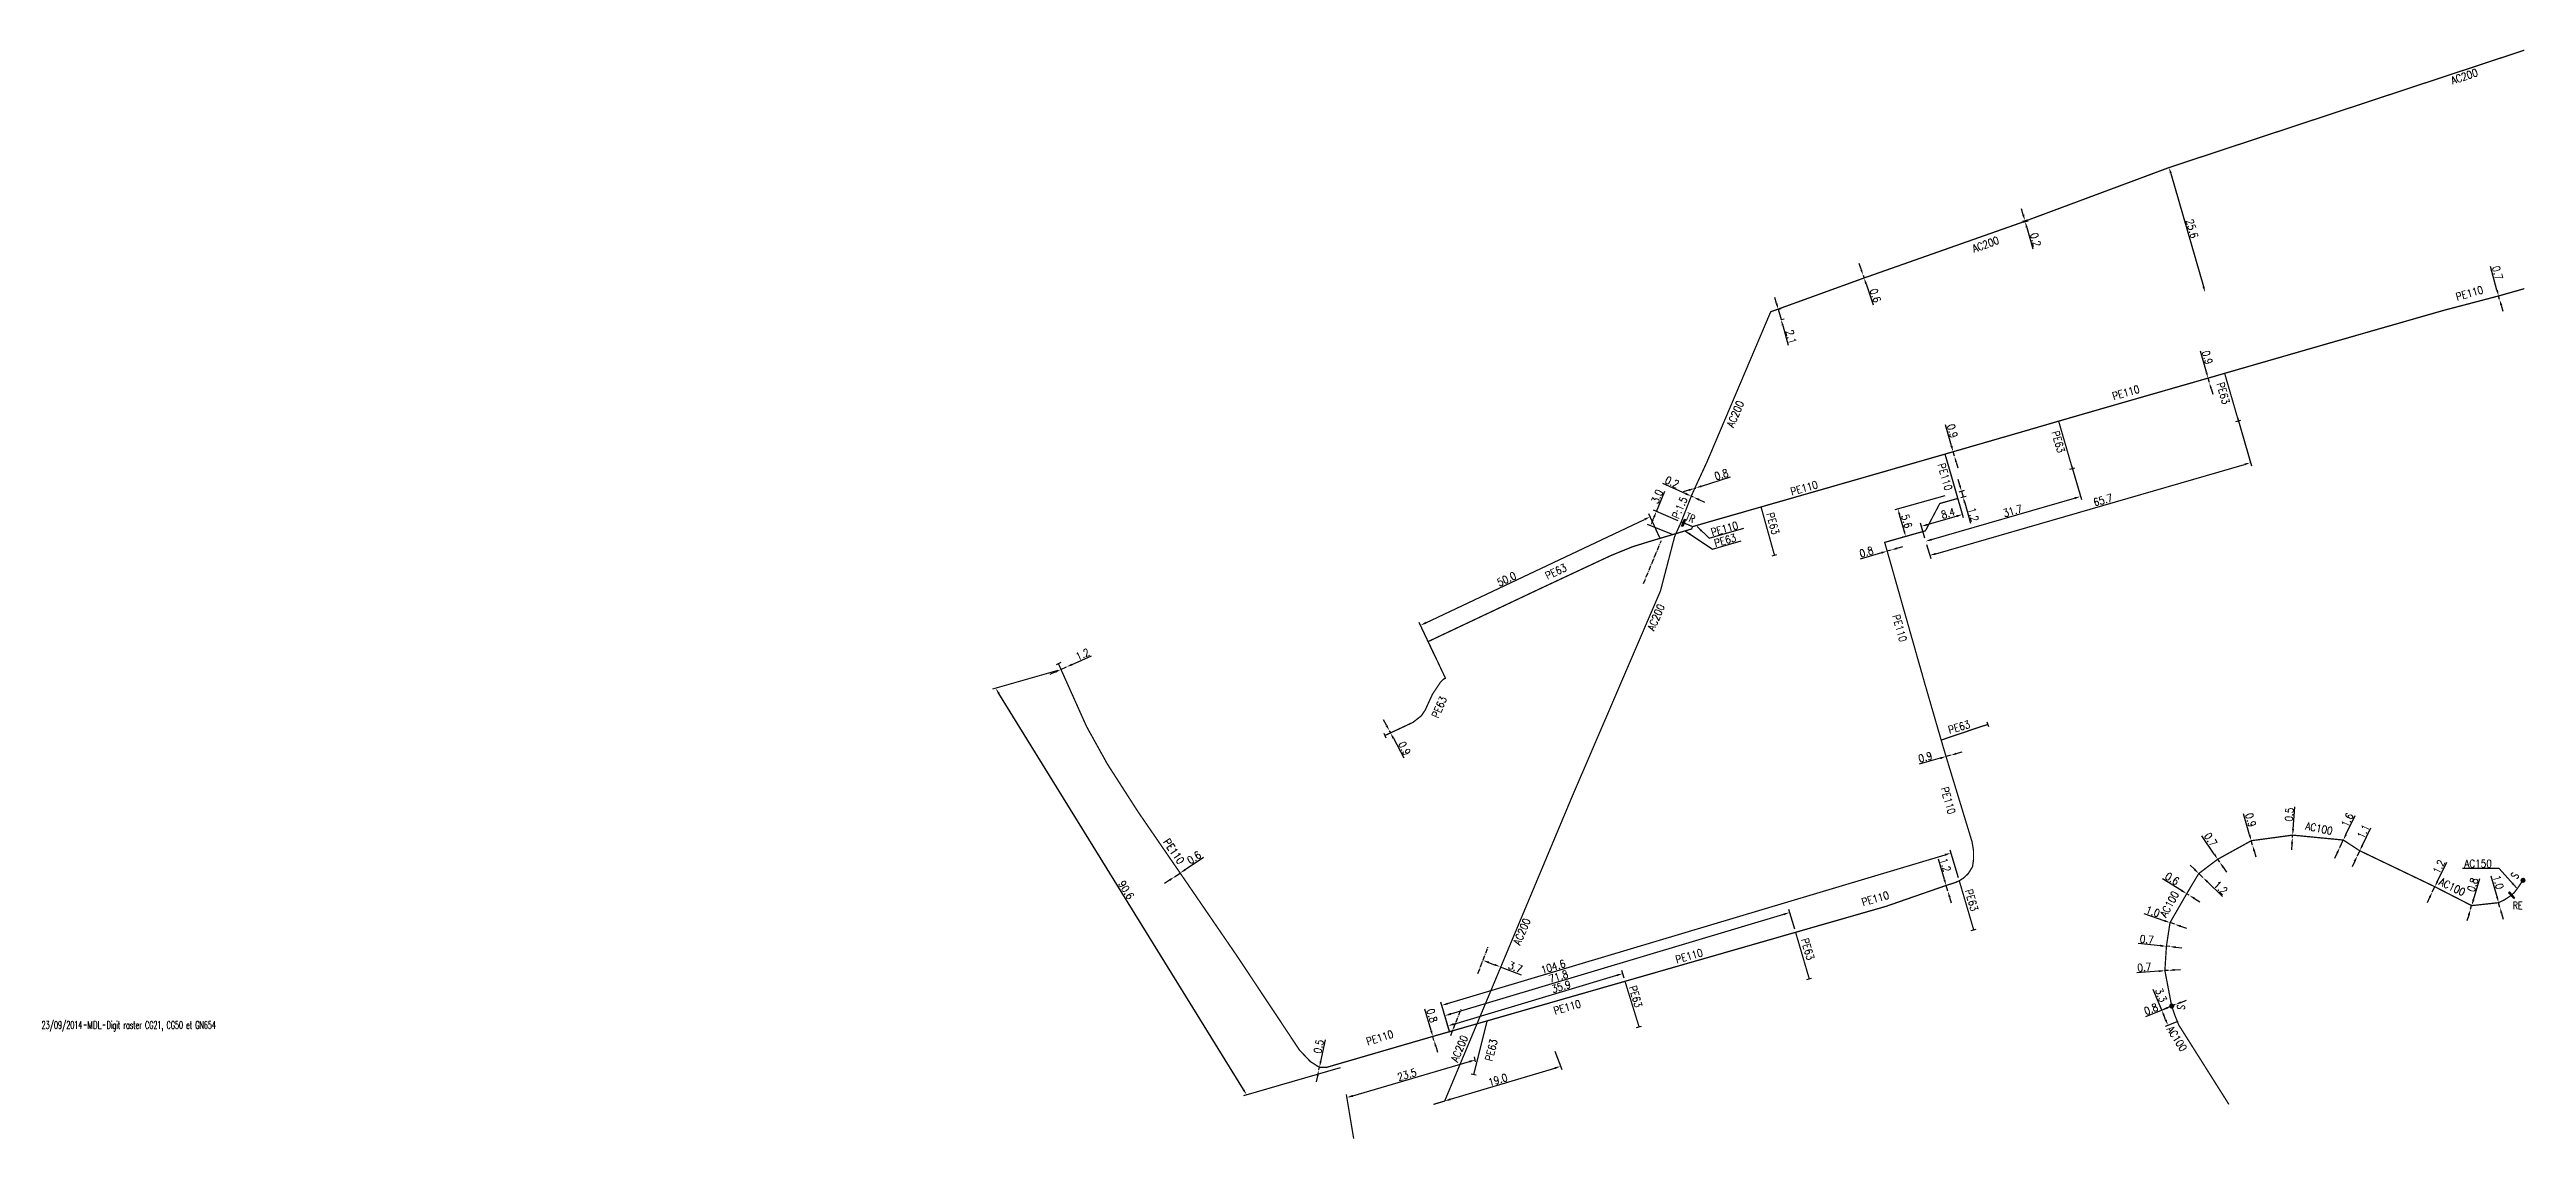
# Model space of a CAD drawing. Header units: millimetres. Extents: x 100513 to 101000, y 121993 to 122208.
import ezdxf
from ezdxf.enums import TextEntityAlignment as Align

# ---------------------------------------------------------------- set-up
doc = ezdxf.new("R2010")
doc.units = ezdxf.units.MM
for name, pattern in [('CENTER2', [28.575, 19.05, -3.175, 3.175, -3.175]), ('L_25_AP', [2000, 1000, 1000]), ('L_25_PE', [2000, 1000, 1000])]:
    doc.linetypes.add(name, pattern=pattern)
doc.layers.get('0').update_dxf_attribs({"linetype": 'CONTINUOUS'})
doc.layers.get('Defpoints').update_dxf_attribs({"linetype": 'CONTINUOUS'})
for name, color, linetype in [('L_150', 1, 'CONTINUOUS'), ('L_300', 7, 'CONTINUOUS'), ('L_340', 7, 'CONTINUOUS')]:
    doc.layers.add(name, color=color, linetype=linetype)
doc.styles.add('G_ROMANS', font='ROMANS.SHX', dxfattribs={"width": 0.75})
doc.styles.get("Standard").update_dxf_attribs({"font": 'romans.shx', "width": 0.85})
doc.dimstyles.get("Standard").update_dxf_attribs({"dimtxt": 1.5, "dimasz": 1.2, "dimexe": 0.625, "dimexo": 0.625, "dimgap": 0.25, "dimtad": 1, "dimdec": 1, "dimzin": 0, "dimdsep": 46, "dimtxsty": 'Standard', "dimcen": -0.5, "dimadec": 0, "dimazin": 0, "dimtfac": 1, "dimtdec": 1, "dimtmove": 0, "dimatfit": 3, "dimfxl": 1, "dimtolj": 1, "dimtzin": 0, "dimarcsym": 0})

msp = doc.modelspace()

# ---------------------------------------------------------------- texts
at = {"layer": 'L_150', "linetype": 'Continuous', "width": 0.85}
for s, rotation, p in [('AC200', 18.5404, (100985.86, 122200.79)), ('AC200', 19.9745, (100891.69, 122167.67)), ('PE110', 16.1942, (100986.79, 122158.21)), ('PE63', 286.141, (100939.4, 122141.89)), ('AC200', 67.0007, (100844.34, 122133.13)), ('PE110', 16.1942, (100919.17, 122138.63)), ('PE63', 286.141, (100906.95, 122132.32)), ('PE110', 286.141, (100884.49, 122125.97)), ('P:1.5', 65.9436, (100833.54, 122115.15)), ('PE63', 285.5525, (100850.79, 122116.26)), ('PE63', 25.3022, (100807.74, 122103.27)), ('AC200', 66.7586, (100828.72, 122093.1)), ('PE110', 285.8591, (100875.57, 122096.19)), ('PE63', 66.3873, (100786.24, 122075.89)), ('PE63', 16.6642, (100886.88, 122072.93)), ('PE110', 285.8591, (100885.14, 122062.24)), ('AC100', 348.3939, (100956.79, 122054.14)), ('PE110', 304.4317, (100732.05, 122051.65)), ('PE110', 16.0195, (100869.84, 122039.03)), ('PE63', 286.3656, (100889.87, 122042.09)), ('AC100', 61.7547, (100929.51, 122036.67)), ('AC100', 334.1708, (100983.03, 122043.33)), ('AC200', 66.7586, (100802.32, 122031.24)), ('PE110', 16.0195, (100833.19, 122027.73)), ('PE63', 286.3656, (100857.63, 122032.47)), ('PE110', 16.0195, (100809.21, 122017.66)), ('PE63', 286.3656, (100823.74, 122023.12)), ('PE110', 17.2533, (100772.34, 122011.6)), ('AC200', 67.2893, (100790.05, 122008.22)), ('PE63', 75.9638, (100796.87, 122008.38)), ('AC100', 302.5899, (100929.53, 122014.82))]:
    msp.add_text(s, height=1.5, rotation=rotation, dxfattribs=at).set_placement(p)
msp.add_text('PE110', height=1.5, rotation=16.1942, dxfattribs=at).set_placement((100858.26, 122121.33), align=Align.MIDDLE)
at = {"layer": 'L_150', "linetype": 'Continuous', "char_height": 1.5, "attachment_point": 7, "rotation": 15.9862}
for s, insert in [('\\A1;PE110', (100840.17, 122111.84)), ('\\A1;PE63', (100840.82, 122109.72))]:
    msp.add_mtext(s, dxfattribs=dict(at, insert=insert))
at = {"layer": 'L_150', "linetype": 'Continuous', "insert": (100993.59, 122046.66), "char_height": 1.5, "attachment_point": 9}
msp.add_mtext('AC150', dxfattribs=at)

# ---------------------------------------------------------------- blocks, each defined once
blk = doc.blocks.new('*D5')
at = {"layer": 'Defpoints', "color": 0, "linetype": 'Continuous'}
for p in [(100836.72, 122121.28), (100836.91, 122121.34), (100836.91, 122121.34)]:
    blk.add_point(p, dxfattribs=at)
at = {"layer": 'L_150', "color": 0, "linetype": 'Continuous', "lineweight": -2}
for p, q in [((100838.06, 122121.71), (100843.77, 122123.51)), ((100835.58, 122120.92), (100834.43, 122120.56)), ((100836.72, 122121.28), (100836.91, 122121.34))]:
    blk.add_line(p, q, dxfattribs=at)
at = {"layer": 'L_150', "color": 0, "linetype": 'Continuous'}
for points in [[(100835.52, 122121.11), (100835.64, 122120.73), (100836.72, 122121.28)], [(100838, 122121.9), (100838.12, 122121.52), (100836.91, 122121.34)]]:
    blk.add_solid(points, dxfattribs=at)
at = {"layer": 'L_150', "color": 0, "linetype": 'Continuous', "insert": (100841.96, 122123.99), "char_height": 1.5, "attachment_point": 5, "rotation": 17.5505}
blk.add_mtext('\\A1;0.8', dxfattribs=at)
blk = doc.blocks.new('*D6')
at = {"layer": 'Defpoints', "color": 0, "linetype": 'Continuous'}
for p in [(100776.6, 122073.57), (100776.6, 122073.57), (100776.84, 122073.13)]:
    blk.add_point(p, dxfattribs=at)
at = {"layer": 'L_340', "color": 0, "linetype": 'Continuous', "lineweight": -2}
for p, q in [((100776.03, 122074.63), (100775.46, 122075.68)), ((100776.6, 122073.57), (100776.84, 122073.13)), ((100777.41, 122072.07), (100779.47, 122068.25))]:
    blk.add_line(p, q, dxfattribs=at)
at = {"layer": 'L_340', "color": 0, "linetype": 'Continuous'}
for points in [[(100776.21, 122074.72), (100775.86, 122074.53), (100776.6, 122073.57)], [(100777.58, 122072.17), (100777.23, 122071.98), (100776.84, 122073.13)]]:
    blk.add_solid(points, dxfattribs=at)
at = {"layer": 'L_340', "color": 0, "linetype": 'Continuous', "insert": (100779.61, 122070.1), "char_height": 1.5, "attachment_point": 5, "rotation": 298.3343}
blk.add_mtext('\\A1;0.9', dxfattribs=at)
blk = doc.blocks.new('L_340_07')
at = {"color": 0, "linetype": 'Continuous', "const_width": 0.25, "flags": 128}
blk.add_lwpolyline([(0, 0), (1.25, 0)], dxfattribs=at)
at = {"color": 0, "linetype": 'Continuous', "flags": 128}
blk.add_lwpolyline([(1.25, -0.5), (1.25, 0.5)], dxfattribs=at)
at = {"color": 0, "linetype": 'Continuous', "style": 'G_ROMANS', "width": 0.75, "flags": 3}
for tag, p in [('DEF_LEG', (0.72, -3.47)), ('DEF_COUP', (0.72, -5.97)), ('DEF_TYPE', (0.72, -8.47))]:
    blk.add_attdef(tag, text='', height=1.2, dxfattribs=at).set_placement(p, align=Align.MIDDLE)
blk = doc.blocks.new('*D7')
at = {"layer": 'Defpoints', "color": 0, "linetype": 'Continuous'}
for p in [(100887.58, 122128.48), (100887.83, 122127.61), (100887.83, 122127.61)]:
    blk.add_point(p, dxfattribs=at)
at = {"layer": 'L_150', "color": 0, "linetype": 'Continuous', "lineweight": -2}
for p, q in [((100887.24, 122129.63), (100886.05, 122133.77)), ((100887.83, 122127.61), (100887.58, 122128.48)), ((100888.16, 122126.46), (100888.49, 122125.31))]:
    blk.add_line(p, q, dxfattribs=at)
at = {"layer": 'L_150', "color": 0, "linetype": 'Continuous'}
for points in [[(100887.44, 122129.69), (100887.05, 122129.58), (100887.58, 122128.48)], [(100888.35, 122126.52), (100887.97, 122126.41), (100887.83, 122127.61)]]:
    blk.add_solid(points, dxfattribs=at)
at = {"layer": 'L_150', "color": 0, "linetype": 'Continuous', "insert": (100887.44, 122132.56), "char_height": 1.5, "attachment_point": 5, "rotation": 286.1025}
blk.add_mtext('\\A1;0.9', dxfattribs=at)
blk = doc.blocks.new('*D8')
at = {"layer": 'Defpoints', "color": 0, "linetype": 'Continuous'}
for p in [(100937.75, 122142.97), (100938, 122142.11), (100938, 122142.11)]:
    blk.add_point(p, dxfattribs=at)
at = {"layer": 'L_150', "color": 0, "linetype": 'Continuous', "lineweight": -2}
for p, q in [((100937.42, 122144.13), (100936.23, 122148.27)), ((100938, 122142.11), (100937.75, 122142.97)), ((100938.33, 122140.96), (100938.66, 122139.8))]:
    blk.add_line(p, q, dxfattribs=at)
at = {"layer": 'L_150', "color": 0, "linetype": 'Continuous'}
for points in [[(100937.61, 122144.18), (100937.23, 122144.07), (100937.75, 122142.97)], [(100938.53, 122141.01), (100938.14, 122140.9), (100938, 122142.11)]]:
    blk.add_solid(points, dxfattribs=at)
at = {"layer": 'L_150', "color": 0, "linetype": 'Continuous', "insert": (100937.62, 122147.05), "char_height": 1.5, "attachment_point": 5, "rotation": 286.024}
blk.add_mtext('\\A1;0.9', dxfattribs=at)
blk = doc.blocks.new('*D9')
at = {"layer": 'Defpoints', "color": 0, "linetype": 'Continuous'}
for p in [(100994.94, 122159.15), (100995.13, 122158.48), (100995.13, 122158.48)]:
    blk.add_point(p, dxfattribs=at)
at = {"layer": 'L_150', "color": 0, "linetype": 'Continuous', "lineweight": -2}
for p, q in [((100994.61, 122160.31), (100993.31, 122164.94)), ((100995.13, 122158.48), (100994.94, 122159.15)), ((100995.46, 122157.32), (100995.78, 122156.17))]:
    blk.add_line(p, q, dxfattribs=at)
at = {"layer": 'L_150', "color": 0, "linetype": 'Continuous'}
for points in [[(100994.81, 122160.36), (100994.42, 122160.25), (100994.94, 122159.15)], [(100995.65, 122157.38), (100995.26, 122157.27), (100995.13, 122158.48)]]:
    blk.add_solid(points, dxfattribs=at)
at = {"layer": 'L_150', "color": 0, "linetype": 'Continuous', "insert": (100994.7, 122163.69), "char_height": 1.5, "attachment_point": 5, "rotation": 285.7673}
blk.add_mtext('\\A1;0.7', dxfattribs=at)
blk = doc.blocks.new('*D10')
at = {"layer": 'Defpoints', "color": 0, "linetype": 'Continuous'}
for p in [(100829.17, 122116.71), (100834.06, 122114.67), (100833.02, 122111.86)]:
    blk.add_point(p, dxfattribs=at)
at = {"layer": 'L_150', "color": 0, "linetype": 'Continuous', "lineweight": -2}
for p, q in [((100829.17, 122116.71), (100830.85, 122120.75)), ((100832.45, 122112.1), (100827.44, 122114.18)), ((100828.48, 122115.05), (100828.71, 122115.61)), ((100833.49, 122114.91), (100828.59, 122116.95))]:
    blk.add_line(p, q, dxfattribs=at)
at = {"layer": 'L_150', "color": 0, "linetype": 'Continuous'}
for points in [[(100828.29, 122115.13), (100828.66, 122114.97), (100828.02, 122113.94)], [(100828.52, 122115.68), (100828.89, 122115.53), (100829.17, 122116.71)]]:
    blk.add_solid(points, dxfattribs=at)
at = {"layer": 'L_150', "color": 0, "linetype": 'Continuous', "insert": (100829.32, 122119.67), "char_height": 1.5, "attachment_point": 5, "rotation": 67.38}
blk.add_mtext('\\A1;3.0', dxfattribs=at)
blk = doc.blocks.new('*D11')
at = {"layer": 'Defpoints', "color": 0, "linetype": 'Continuous'}
for p in [(100827.94, 122115.68), (100830.15, 122110.99), (100785.97, 122087.47)]:
    blk.add_point(p, dxfattribs=at)
at = {"layer": 'L_150', "color": 0, "linetype": 'Continuous', "lineweight": -2}
for p, q in [((100783.82, 122094.82), (100826.85, 122115.16)), ((100829.88, 122111.56), (100827.67, 122116.24)), ((100785.7, 122088.04), (100782.47, 122094.87))]:
    blk.add_line(p, q, dxfattribs=at)
at = {"layer": 'L_150', "color": 0, "linetype": 'Continuous'}
for points in [[(100826.77, 122115.34), (100826.94, 122114.98), (100827.94, 122115.68)], [(100783.73, 122095), (100783.9, 122094.64), (100782.73, 122094.3)]]:
    blk.add_solid(points, dxfattribs=at)
at = {"layer": 'L_150', "color": 0, "linetype": 'Continuous', "insert": (100799.69, 122103.42), "char_height": 1.5, "attachment_point": 5, "rotation": 25.3068}
blk.add_mtext('\\A1;50.0', dxfattribs=at)
blk = doc.blocks.new('*D12')
at = {"layer": 'Defpoints', "color": 0, "linetype": 'Continuous'}
for p in [(100795.04, 122028.37), (100795.04, 122028.37), (100798.45, 122027.08)]:
    blk.add_point(p, dxfattribs=at)
at = {"layer": 'L_150', "color": 0, "linetype": 'Continuous', "lineweight": -2}
for p, q in [((100796.16, 122027.95), (100797.33, 122027.5)), ((100798.45, 122027.08), (100802.54, 122025.53))]:
    blk.add_line(p, q, dxfattribs=at)
at = {"layer": 'L_150', "color": 0, "linetype": 'Continuous'}
for points in [[(100796.23, 122028.13), (100796.09, 122027.76), (100795.04, 122028.37)], [(100797.4, 122027.69), (100797.26, 122027.32), (100798.45, 122027.08)]]:
    blk.add_solid(points, dxfattribs=at)
at = {"layer": 'L_150', "color": 0, "linetype": 'Continuous', "insert": (100801.41, 122027.02), "char_height": 1.5, "attachment_point": 5, "rotation": 339.2098}
blk.add_mtext('\\A1;3.7', dxfattribs=at)
blk = doc.blocks.new('L_340_19')
at = {"linetype": 'Continuous'}
blk.add_hatch(color=0, dxfattribs=at).paths.add_polyline_path([(0.125, 0.75), (-0.125, 0.75), (-0.125, -0.75), (0.125, -0.75)])
at = {"color": 0, "linetype": 'Continuous'}
blk.add_lwpolyline([(-0.125, 0.75), (0.125, 0.75), (0.125, -0.75), (-0.125, -0.75)], close=True, dxfattribs=at)
at = {"color": 0, "linetype": 'Continuous', "width": 0.75}
for tag, height, flags, p in [('TR', 1.5, 8, (0, 3)), ('DEF_LEG', 1.2, 3, (0, -5)), ('DEF_COUP', 1.2, 3, (0, -7.5)), ('DEF_TYPE', 1.2, 3, (0, -10))]:
    blk.add_attdef(tag, text='', height=height, dxfattribs=dict(at, flags=flags)).set_placement(p, align=Align.MIDDLE)
blk = doc.blocks.new('*D13')
at = {"layer": 'Defpoints', "color": 0, "linetype": 'Continuous'}
for p in [(100885.97, 122128.01), (100889.4, 122116.13), (100882.19, 122110.85)]:
    blk.add_point(p, dxfattribs=at)
at = {"layer": 'L_150', "color": 0, "linetype": 'Continuous', "lineweight": -2}
for p, q in [((100886.14, 122127.41), (100889.58, 122115.53)), ((100882.01, 122111.46), (100881.16, 122114.4)), ((100882.49, 122114.13), (100888.25, 122115.8))]:
    blk.add_line(p, q, dxfattribs=at)
at = {"layer": 'L_150', "color": 0, "linetype": 'Continuous'}
for points in [[(100882.43, 122114.32), (100882.54, 122113.94), (100881.34, 122113.8)], [(100888.2, 122115.99), (100888.31, 122115.6), (100889.4, 122116.13)]]:
    blk.add_solid(points, dxfattribs=at)
at = {"layer": 'L_150', "color": 0, "linetype": 'Continuous', "insert": (100886.59, 122116.36), "char_height": 1.5, "attachment_point": 5, "rotation": 16.141}
blk.add_mtext('\\A1;8.4', dxfattribs=at)
blk = doc.blocks.new('*D14')
at = {"layer": 'Defpoints', "color": 0, "linetype": 'Continuous'}
for p in [(100910.7, 122126.37), (100912.64, 122119.67), (100882.19, 122110.85)]:
    blk.add_point(p, dxfattribs=at)
at = {"layer": 'L_340', "color": 0, "linetype": 'Continuous', "lineweight": -2}
for p, q in [((100910.87, 122125.77), (100912.81, 122119.07)), ((100883.34, 122111.19), (100911.48, 122119.33))]:
    blk.add_line(p, q, dxfattribs=at)
at = {"layer": 'L_340', "color": 0, "linetype": 'Continuous'}
for points in [[(100911.43, 122119.53), (100911.54, 122119.14), (100912.64, 122119.67)], [(100883.28, 122111.38), (100883.39, 122111), (100882.19, 122110.85)]]:
    blk.add_solid(points, dxfattribs=at)
at = {"layer": 'L_340', "color": 0, "linetype": 'Continuous', "insert": (100899.3, 122116.85), "char_height": 1.5, "attachment_point": 5, "rotation": 16.141}
blk.add_mtext('\\A1;31.7', dxfattribs=at)
blk = doc.blocks.new('*D15')
at = {"layer": 'Defpoints', "color": 0, "linetype": 'Continuous'}
for p in [(100943.37, 122135.79), (100946.1, 122126.33), (100882.19, 122110.85)]:
    blk.add_point(p, dxfattribs=at)
at = {"layer": 'L_340', "color": 0, "linetype": 'Continuous', "lineweight": -2}
for p, q in [((100943.54, 122135.19), (100946.28, 122125.73)), ((100884.15, 122108.4), (100944.95, 122126)), ((100882.36, 122110.25), (100883.17, 122107.47))]:
    blk.add_line(p, q, dxfattribs=at)
at = {"layer": 'L_340', "color": 0, "linetype": 'Continuous'}
for points in [[(100944.9, 122126.19), (100945.01, 122125.81), (100946.1, 122126.33)], [(100884.09, 122108.59), (100884.2, 122108.21), (100882.99, 122108.07)]]:
    blk.add_solid(points, dxfattribs=at)
at = {"layer": 'L_340', "color": 0, "linetype": 'Continuous', "insert": (100917.07, 122118.97), "char_height": 1.5, "attachment_point": 5, "rotation": 16.141}
blk.add_mtext('\\A1;65.7', dxfattribs=at)
blk = doc.blocks.new('*D16')
at = {"layer": 'Defpoints', "color": 0, "linetype": 'Continuous'}
for p in [(100886.19, 122043.1), (100886.53, 122041.95), (100886.53, 122041.95)]:
    blk.add_point(p, dxfattribs=at)
at = {"layer": 'L_150', "color": 0, "linetype": 'Continuous', "lineweight": -2}
for p, q in [((100885.85, 122044.26), (100884.67, 122048.27)), ((100886.53, 122041.95), (100886.19, 122043.1)), ((100886.87, 122040.8), (100887.21, 122039.65))]:
    blk.add_line(p, q, dxfattribs=at)
at = {"layer": 'L_150', "color": 0, "linetype": 'Continuous'}
for points in [[(100886.05, 122044.31), (100885.66, 122044.2), (100886.19, 122043.1)], [(100887.06, 122040.86), (100886.68, 122040.75), (100886.53, 122041.95)]]:
    blk.add_solid(points, dxfattribs=at)
at = {"layer": 'L_150', "color": 0, "linetype": 'Continuous', "insert": (100886.05, 122047.12), "char_height": 1.5, "attachment_point": 5, "rotation": 286.398}
blk.add_mtext('\\A1;1.2', dxfattribs=at)
blk = doc.blocks.new('*D17')
at = {"layer": 'Defpoints', "color": 0, "linetype": 'Continuous'}
for p in [(100785.17, 122013.38), (100785.4, 122012.61), (100785.4, 122012.61)]:
    blk.add_point(p, dxfattribs=at)
at = {"layer": 'L_150', "color": 0, "linetype": 'Continuous', "lineweight": -2}
for p, q in [((100784.84, 122014.53), (100783.6, 122018.72)), ((100785.4, 122012.61), (100785.17, 122013.38)), ((100785.74, 122011.46), (100786.08, 122010.31))]:
    blk.add_line(p, q, dxfattribs=at)
at = {"layer": 'L_150', "color": 0, "linetype": 'Continuous'}
for points in [[(100785.03, 122014.58), (100784.64, 122014.47), (100785.17, 122013.38)], [(100785.93, 122011.51), (100785.55, 122011.4), (100785.4, 122012.61)]]:
    blk.add_solid(points, dxfattribs=at)
at = {"layer": 'L_150', "color": 0, "linetype": 'Continuous', "insert": (100785.01, 122017.48), "char_height": 1.5, "attachment_point": 5, "rotation": 286.3656}
blk.add_mtext('\\A1;0.8', dxfattribs=at)
blk = doc.blocks.new('*D18')
at = {"layer": 'Defpoints', "color": 0, "linetype": 'Continuous'}
for p in [(100793.51, 122008.76), (100793.68, 122007.75), (100769.75, 121992.7)]:
    blk.add_point(p, dxfattribs=at)
at = {"layer": 'L_150', "color": 0, "linetype": 'Continuous', "lineweight": -2}
for p, q in [((100769.42, 122001.69), (100792.36, 122008.42)), ((100793.57, 122008.37), (100793.4, 122009.38)), ((100769.65, 121993.32), (100768.16, 122001.97))]:
    blk.add_line(p, q, dxfattribs=at)
at = {"layer": 'L_150', "color": 0, "linetype": 'Continuous'}
for points in [[(100792.3, 122008.61), (100792.41, 122008.23), (100793.51, 122008.76)], [(100769.36, 122001.88), (100769.47, 122001.49), (100768.26, 122001.35)]]:
    blk.add_solid(points, dxfattribs=at)
at = {"layer": 'L_150', "color": 0, "linetype": 'Continuous', "insert": (100780.08, 122005.86), "char_height": 1.5, "attachment_point": 5, "rotation": 16.3656}
blk.add_mtext('\\A1;23.5', dxfattribs=at)
blk = doc.blocks.new('*D19')
at = {"layer": 'Defpoints', "color": 0, "linetype": 'Continuous'}
for p in [(100808.99, 122011.06), (100810.32, 122007.49), (100787.5, 122000.66)]:
    blk.add_point(p, dxfattribs=at)
at = {"layer": 'L_150', "color": 0, "linetype": 'Continuous', "lineweight": -2}
for p, q in [((100809.21, 122010.47), (100810.54, 122006.9)), ((100788.65, 122001), (100809.17, 122007.15))]:
    blk.add_line(p, q, dxfattribs=at)
at = {"layer": 'L_150', "color": 0, "linetype": 'Continuous'}
for points in [[(100809.12, 122007.34), (100809.23, 122006.95), (100810.32, 122007.49)], [(100788.59, 122001.2), (100788.7, 122000.81), (100787.5, 122000.66)]]:
    blk.add_solid(points, dxfattribs=at)
at = {"layer": 'L_150', "color": 0, "linetype": 'Continuous', "insert": (100797.97, 122004.84), "char_height": 1.5, "attachment_point": 5, "rotation": 16.6578}
blk.add_mtext('\\A1;19.0', dxfattribs=at)
blk = doc.blocks.new('*D20')
at = {"layer": 'Defpoints', "color": 0, "linetype": 'Continuous'}
for p in [(100762.74, 122006.81), (100762.74, 122006.81), (100762.85, 122007.3)]:
    blk.add_point(p, dxfattribs=at)
at = {"layer": 'L_150', "color": 0, "linetype": 'Continuous', "lineweight": -2}
for p, q in [((100763.1, 122008.47), (100764.03, 122012.74)), ((100762.13, 122006.94), (100762.13, 122006.94)), ((100762.49, 122005.63), (100762.23, 122004.46)), ((100762.24, 122007.43), (100762.24, 122007.43)), ((100762.74, 122006.81), (100762.85, 122007.3))]:
    blk.add_line(p, q, dxfattribs=at)
at = {"layer": 'L_150', "color": 0, "linetype": 'Continuous'}
for points in [[(100762.29, 122005.68), (100762.68, 122005.59), (100762.74, 122006.81)], [(100762.91, 122008.51), (100763.3, 122008.43), (100762.85, 122007.3)]]:
    blk.add_solid(points, dxfattribs=at)
at = {"layer": 'L_150', "color": 0, "linetype": 'Continuous', "insert": (100762.72, 122011.4), "char_height": 1.5, "attachment_point": 5, "rotation": 77.7451}
blk.add_mtext('\\A1;0.5', dxfattribs=at)
blk = doc.blocks.new('*D21')
at = {"layer": 'Defpoints', "color": 0, "linetype": 'Continuous'}
for p in [(100711.99, 122085.62), (100699.14, 122081.89), (100767.56, 122007.41)]:
    blk.add_point(p, dxfattribs=at)
at = {"layer": 'L_340', "color": 0, "linetype": 'Continuous', "lineweight": -2}
for p, q in [((100711.36, 122085.44), (100698.52, 122081.71)), ((100747.9, 122002.91), (100699.78, 122080.87)), ((100766.94, 122007.23), (100747.91, 122001.71))]:
    blk.add_line(p, q, dxfattribs=at)
at = {"layer": 'L_340', "color": 0, "linetype": 'Continuous'}
for points in [[(100699.95, 122080.98), (100699.6, 122080.77), (100699.14, 122081.89)], [(100748.07, 122003.01), (100747.73, 122002.8), (100748.53, 122001.89)]]:
    blk.add_solid(points, dxfattribs=at)
at = {"layer": 'L_340', "color": 0, "linetype": 'Continuous', "insert": (100724.82, 122042.21), "char_height": 1.5, "attachment_point": 5, "rotation": 301.6852}
blk.add_mtext('\\A1;90.6', dxfattribs=at)
blk = doc.blocks.new('*D22')
at = {"layer": 'Defpoints', "color": 0, "linetype": 'Continuous'}
for p in [(100734.36, 122044.82), (100734.36, 122044.82), (100735.44, 122045.54)]:
    blk.add_point(p, dxfattribs=at)
at = {"layer": 'L_150', "color": 0, "linetype": 'Continuous', "lineweight": -2}
for p, q in [((100734.36, 122044.82), (100735.44, 122045.54)), ((100736.43, 122046.22), (100740.06, 122048.66)), ((100733.36, 122044.15), (100732.37, 122043.48))]:
    blk.add_line(p, q, dxfattribs=at)
at = {"layer": 'L_150', "color": 0, "linetype": 'Continuous'}
for points in [[(100733.25, 122044.31), (100733.47, 122043.98), (100734.36, 122044.82)], [(100736.32, 122046.38), (100736.54, 122046.05), (100735.44, 122045.54)]]:
    blk.add_solid(points, dxfattribs=at)
at = {"layer": 'L_150', "color": 0, "linetype": 'Continuous', "insert": (100738.18, 122048.6), "char_height": 1.5, "attachment_point": 5, "rotation": 33.9843}
blk.add_mtext('\\A1;0.6', dxfattribs=at)
blk = doc.blocks.new('*D23')
at = {"layer": 'Defpoints', "color": 0, "linetype": 'Continuous'}
for p in [(100836.03, 122119.73), (100836.03, 122119.73), (100836.46, 122119.54)]:
    blk.add_point(p, dxfattribs=at)
at = {"layer": 'L_150', "color": 0, "linetype": 'Continuous', "lineweight": -2}
for p, q in [((100834.94, 122120.22), (100830.42, 122122.24)), ((100836.46, 122119.54), (100836.03, 122119.73)), ((100837.55, 122119.06), (100838.65, 122118.57))]:
    blk.add_line(p, q, dxfattribs=at)
at = {"layer": 'L_150', "color": 0, "linetype": 'Continuous'}
for points in [[(100835.02, 122120.4), (100834.86, 122120.04), (100836.03, 122119.73)], [(100837.63, 122119.24), (100837.47, 122118.87), (100836.46, 122119.54)]]:
    blk.add_solid(points, dxfattribs=at)
at = {"layer": 'L_150', "color": 0, "linetype": 'Continuous', "insert": (100832.27, 122122.51), "char_height": 1.5, "attachment_point": 5, "rotation": 335.9436}
blk.add_mtext('\\A1;0.2', dxfattribs=at)
blk = doc.blocks.new('*D24')
at = {"layer": 'Defpoints', "color": 0, "linetype": 'Continuous'}
for p in [(100822.54, 122025.75), (100822.99, 122024.23), (100788.71, 122013.58)]:
    blk.add_point(p, dxfattribs=at)
at = {"layer": 'L_150', "color": 0, "linetype": 'Continuous', "lineweight": -2}
for p, q in [((100789.29, 122015.81), (100821.39, 122025.41)), ((100822.81, 122024.83), (100822.36, 122026.35)), ((100788.53, 122014.18), (100787.96, 122016.06))]:
    blk.add_line(p, q, dxfattribs=at)
at = {"layer": 'L_150', "color": 0, "linetype": 'Continuous'}
for points in [[(100821.33, 122025.6), (100821.45, 122025.22), (100822.54, 122025.75)], [(100789.23, 122016), (100789.35, 122015.62), (100788.14, 122015.46)]]:
    blk.add_solid(points, dxfattribs=at)
at = {"layer": 'L_150', "color": 0, "linetype": 'Continuous', "insert": (100810.44, 122023.18), "char_height": 1.5, "attachment_point": 5, "rotation": 16.6578}
blk.add_mtext('\\A1;35.9', dxfattribs=at)
blk = doc.blocks.new('*D25')
at = {"layer": 'Defpoints', "color": 0, "linetype": 'Continuous'}
for p in [(100855.41, 122037.77), (100856.57, 122033.88), (100788.71, 122013.58)]:
    blk.add_point(p, dxfattribs=at)
at = {"layer": 'L_150', "color": 0, "linetype": 'Continuous', "lineweight": -2}
for p, q in [((100788.69, 122017.8), (100854.26, 122037.42)), ((100856.39, 122034.48), (100855.23, 122038.37)), ((100788.53, 122014.18), (100787.36, 122018.06))]:
    blk.add_line(p, q, dxfattribs=at)
at = {"layer": 'L_150', "color": 0, "linetype": 'Continuous'}
for points in [[(100854.2, 122037.61), (100854.32, 122037.23), (100855.41, 122037.77)], [(100788.64, 122018), (100788.75, 122017.61), (100787.54, 122017.46)]]:
    blk.add_solid(points, dxfattribs=at)
at = {"layer": 'L_150', "color": 0, "linetype": 'Continuous', "insert": (100809.9, 122025.19), "char_height": 1.5, "attachment_point": 5, "rotation": 16.6578}
blk.add_mtext('\\A1;71.8', dxfattribs=at)
blk = doc.blocks.new('*D26')
at = {"layer": 'Defpoints', "color": 0, "linetype": 'Continuous'}
for p in [(100887.15, 122049.48), (100888.78, 122044.03), (100788.71, 122013.58)]:
    blk.add_point(p, dxfattribs=at)
at = {"layer": 'L_150', "color": 0, "linetype": 'Continuous', "lineweight": -2}
for p, q in [((100888.6, 122044.63), (100886.97, 122050.08)), ((100788.08, 122019.84), (100886, 122049.14)), ((100788.53, 122014.18), (100786.76, 122020.1))]:
    blk.add_line(p, q, dxfattribs=at)
at = {"layer": 'L_150', "color": 0, "linetype": 'Continuous'}
for points in [[(100885.94, 122049.33), (100886.06, 122048.95), (100887.15, 122049.48)], [(100788.03, 122020.03), (100788.14, 122019.65), (100786.93, 122019.5)]]:
    blk.add_solid(points, dxfattribs=at)
at = {"layer": 'L_150', "color": 0, "linetype": 'Continuous', "insert": (100808.85, 122027.1), "char_height": 1.5, "attachment_point": 5, "rotation": 16.6578}
blk.add_mtext('\\A1;104.6', dxfattribs=at)
blk = doc.blocks.new('*D27')
at = {"layer": 'Defpoints', "color": 0, "linetype": 'Continuous'}
for p in [(100874.6, 122108.91), (100875.37, 122109.13), (100875.37, 122109.13)]:
    blk.add_point(p, dxfattribs=at)
at = {"layer": 'L_150', "color": 0, "linetype": 'Continuous', "lineweight": -2}
for p, q in [((100873.45, 122108.58), (100869.25, 122107.36)), ((100875.37, 122109.13), (100874.6, 122108.91)), ((100876.53, 122109.47), (100877.68, 122109.8))]:
    blk.add_line(p, q, dxfattribs=at)
at = {"layer": 'L_150', "color": 0, "linetype": 'Continuous'}
for points in [[(100873.4, 122108.77), (100873.51, 122108.38), (100874.6, 122108.91)], [(100876.47, 122109.66), (100876.58, 122109.27), (100875.37, 122109.13)]]:
    blk.add_solid(points, dxfattribs=at)
at = {"layer": 'L_150', "color": 0, "linetype": 'Continuous', "insert": (100870.5, 122108.76), "char_height": 1.5, "attachment_point": 5, "rotation": 16.1602}
blk.add_mtext('\\A1;0.8', dxfattribs=at)
blk = doc.blocks.new('*D28')
at = {"layer": 'Defpoints', "color": 0, "linetype": 'Continuous'}
for p in [(100888.16, 122120.44), (100888.49, 122119.29), (100889.21, 122120.74)]:
    blk.add_point(p, dxfattribs=at)
at = {"layer": 'L_150', "color": 0, "linetype": 'Continuous', "lineweight": -2}
for p, q in [((100888.88, 122121.89), (100888.55, 122123.04)), ((100888.76, 122120.61), (100889.81, 122120.91)), ((100889.09, 122119.46), (100890.14, 122119.75)), ((100889.21, 122120.74), (100889.53, 122119.58)), ((100889.86, 122118.43), (100891, 122114.4))]:
    blk.add_line(p, q, dxfattribs=at)
at = {"layer": 'L_150', "color": 0, "linetype": 'Continuous'}
for points in [[(100889.07, 122121.94), (100888.69, 122121.84), (100889.21, 122120.74)], [(100890.05, 122118.48), (100889.67, 122118.37), (100889.53, 122119.58)]]:
    blk.add_solid(points, dxfattribs=at)
at = {"layer": 'L_150', "color": 0, "linetype": 'Continuous', "insert": (100891.56, 122116.11), "char_height": 1.5, "attachment_point": 5, "rotation": 285.8166}
blk.add_mtext('\\A1;1.2', dxfattribs=at)
blk = doc.blocks.new('*D29')
at = {"layer": 'Defpoints', "color": 0, "linetype": 'Continuous'}
for p in [(100886.54, 122119.98), (100876.72, 122117.2), (100878.26, 122111.81)]:
    blk.add_point(p, dxfattribs=at)
at = {"layer": 'L_150', "color": 0, "linetype": 'Continuous', "lineweight": -2}
for p, q in [((100885.94, 122119.81), (100876.12, 122117.03)), ((100877.92, 122112.96), (100877.04, 122116.04)), ((100877.66, 122111.64), (100877.64, 122111.64))]:
    blk.add_line(p, q, dxfattribs=at)
at = {"layer": 'L_150', "color": 0, "linetype": 'Continuous'}
for points in [[(100877.24, 122116.1), (100876.85, 122115.99), (100876.72, 122117.2)], [(100878.11, 122113.02), (100877.72, 122112.91), (100878.24, 122111.81)]]:
    blk.add_solid(points, dxfattribs=at)
at = {"layer": 'L_150', "color": 0, "linetype": 'Continuous', "insert": (100878.44, 122114.79), "char_height": 1.5, "attachment_point": 5, "rotation": 285.8166}
blk.add_mtext('\\A1;5.6', dxfattribs=at)
blk = doc.blocks.new('*D30')
at = {"layer": 'Defpoints', "color": 0, "linetype": 'Continuous'}
for p in [(100711.99, 122085.62), (100713.08, 122086.11), (100713.08, 122086.11)]:
    blk.add_point(p, dxfattribs=at)
at = {"layer": 'L_340', "color": 0, "linetype": 'Continuous', "lineweight": -2}
for p, q in [((100710.89, 122085.13), (100709.79, 122084.65)), ((100711.99, 122085.62), (100713.08, 122086.11)), ((100714.18, 122086.59), (100718.01, 122088.29))]:
    blk.add_line(p, q, dxfattribs=at)
at = {"layer": 'L_340', "color": 0, "linetype": 'Continuous'}
for points in [[(100710.81, 122085.32), (100710.97, 122084.95), (100711.99, 122085.62)], [(100714.1, 122086.78), (100714.26, 122086.41), (100713.08, 122086.11)]]:
    blk.add_solid(points, dxfattribs=at)
at = {"layer": 'L_340', "color": 0, "linetype": 'Continuous', "insert": (100716.24, 122088.6), "char_height": 1.5, "attachment_point": 5, "rotation": 23.9497}
blk.add_mtext('\\A1;1.2', dxfattribs=at)
blk = doc.blocks.new('*D31')
at = {"layer": 'Defpoints', "color": 0, "linetype": 'Continuous'}
for p in [(100886.18, 122068.48), (100887.05, 122068.72), (100887.05, 122068.72)]:
    blk.add_point(p, dxfattribs=at)
at = {"layer": 'L_150', "color": 0, "linetype": 'Continuous', "lineweight": -2}
for p, q in [((100886.01, 122069.08), (100886.01, 122069.08)), ((100886.87, 122069.32), (100886.87, 122069.32)), ((100888.2, 122069.05), (100889.35, 122069.38)), ((100885.02, 122068.15), (100880.88, 122066.97)), ((100887.05, 122068.72), (100886.18, 122068.48))]:
    blk.add_line(p, q, dxfattribs=at)
at = {"layer": 'L_150', "color": 0, "linetype": 'Continuous'}
for points in [[(100888.14, 122069.24), (100888.25, 122068.86), (100887.05, 122068.72)], [(100884.97, 122068.34), (100885.08, 122067.96), (100886.18, 122068.48)]]:
    blk.add_solid(points, dxfattribs=at)
at = {"layer": 'L_150', "color": 0, "linetype": 'Continuous', "insert": (100882.1, 122068.36), "char_height": 1.5, "attachment_point": 5, "rotation": 15.8591}
blk.add_mtext('\\A1;0.9', dxfattribs=at)
blk = doc.blocks.new('GIS_MODF')
at = {"color": 0, "linetype": 'Continuous', "flags": 128}
for points in [[(-2.18, -0.01), (-1.68, -0.01)], [(1.52, -0.01), (2.02, -0.01)]]:
    blk.add_lwpolyline(points, dxfattribs=at)
at = {"color": 0, "linetype": 'Continuous', "width": 0.5}
blk.add_attdef('DATE', text='', height=1.5, dxfattribs=at).set_placement((-2.5, -0.8), align=Align.RIGHT)
at = {"color": 0, "linetype": 'Continuous', "width": 1.771291}
blk.add_attdef('USER', text='', height=1.5, dxfattribs=at).set_placement((-1.51, -0.8), (1.28, -0.8), align=Align.FIT)
at = {"color": 0, "linetype": 'Continuous', "width": 0.5}
blk.add_attdef('DESC', (2.29, -0.8), '', height=1.5, dxfattribs=at)
blk = doc.blocks.new('*D32')
at = {"layer": 'Defpoints', "color": 0, "linetype": 'Continuous'}
for p in [(100929.86, 122015.55), (100930.59, 122019.36), (100932.4, 122016.59)]:
    blk.add_point(p, dxfattribs=at)
at = {"layer": 'L_300', "color": 0, "linetype": 'Continuous', "lineweight": -2}
for p, q in [((100928.63, 122018.55), (100926.97, 122022.6)), ((100930.01, 122019.12), (100928.05, 122018.32)), ((100929.4, 122016.66), (100929.08, 122017.44)), ((100931.82, 122016.35), (100929.28, 122015.31))]:
    blk.add_line(p, q, dxfattribs=at)
at = {"layer": 'L_300', "color": 0, "linetype": 'Continuous'}
for points in [[(100929.27, 122017.52), (100928.9, 122017.37), (100928.63, 122018.55)], [(100929.59, 122016.73), (100929.22, 122016.58), (100929.86, 122015.55)]]:
    blk.add_solid(points, dxfattribs=at)
at = {"layer": 'L_300', "color": 0, "linetype": 'Continuous', "insert": (100928.5, 122021.51), "char_height": 1.5, "attachment_point": 5, "rotation": 292.2446}
blk.add_mtext('\\A1;3.3', dxfattribs=at)
blk = doc.blocks.new('*D33')
at = {"layer": 'Defpoints', "color": 0, "linetype": 'Continuous'}
for p in [(100930.59, 122019.36), (100931.28, 122019.64), (100931.28, 122019.64)]:
    blk.add_point(p, dxfattribs=at)
at = {"layer": 'L_300', "color": 0, "linetype": 'Continuous', "lineweight": -2}
for p, q in [((100932.39, 122020.09), (100933.5, 122020.55)), ((100929.48, 122018.9), (100925.43, 122017.25)), ((100931.28, 122019.64), (100930.59, 122019.36))]:
    blk.add_line(p, q, dxfattribs=at)
at = {"layer": 'L_300', "color": 0, "linetype": 'Continuous'}
for points in [[(100932.32, 122020.28), (100932.47, 122019.91), (100931.28, 122019.64)], [(100929.4, 122019.09), (100929.55, 122018.72), (100930.59, 122019.36)]]:
    blk.add_solid(points, dxfattribs=at)
at = {"layer": 'L_300', "color": 0, "linetype": 'Continuous', "insert": (100926.52, 122018.77), "char_height": 1.5, "attachment_point": 5, "rotation": 22.2446}
blk.add_mtext('\\A1;0.8', dxfattribs=at)
blk = doc.blocks.new('L_300_11')
at = {"color": 0, "linetype": 'Continuous', "const_width": 0.497, "flags": 128}
blk.add_lwpolyline([(-0.25, 0, 1), (0.25, 0, 1)], format="xyb", close=True, dxfattribs=at)
at = {"color": 0, "linetype": 'Continuous', "style": 'G_ROMANS', "width": 0.75}
blk.add_text('S', height=1.5, dxfattribs=at).set_placement((0, 1.85), align=Align.MIDDLE)
at = {"color": 0, "linetype": 'Continuous', "width": 0.75, "flags": 3}
for tag, p in [('DEF_LEG', (0, -5)), ('DEF_COUP', (0, -7.5)), ('DEF_TYPE', (0, -10))]:
    blk.add_attdef(tag, text='', height=1.2, dxfattribs=at).set_placement(p, align=Align.MIDDLE)
blk = doc.blocks.new('*D34')
at = {"layer": 'Defpoints', "color": 0, "linetype": 'Continuous'}
for p in [(100930.26, 122035.78), (100931.21, 122035.46), (100931.21, 122035.46)]:
    blk.add_point(p, dxfattribs=at)
at = {"layer": 'L_150', "color": 0, "linetype": 'Continuous', "lineweight": -2}
for p, q in [((100929.12, 122036.16), (100925.16, 122037.5)), ((100931.21, 122035.46), (100930.26, 122035.78)), ((100932.35, 122035.07), (100933.48, 122034.69))]:
    blk.add_line(p, q, dxfattribs=at)
at = {"layer": 'L_150', "color": 0, "linetype": 'Continuous'}
for points in [[(100929.19, 122036.35), (100929.06, 122035.97), (100930.26, 122035.78)], [(100932.41, 122035.26), (100932.28, 122034.88), (100931.21, 122035.46)]]:
    blk.add_solid(points, dxfattribs=at)
at = {"layer": 'L_150', "color": 0, "linetype": 'Continuous', "insert": (100926.89, 122037.97), "char_height": 1.5, "attachment_point": 5, "rotation": 341.3103}
blk.add_mtext('\\A1;1.0', dxfattribs=at)
blk = doc.blocks.new('*D35')
at = {"layer": 'Defpoints', "color": 0, "linetype": 'Continuous'}
for p in [(100929.55, 122031.13), (100930.2, 122031.06), (100930.2, 122031.06)]:
    blk.add_point(p, dxfattribs=at)
at = {"layer": 'L_150', "color": 0, "linetype": 'Continuous', "lineweight": -2}
for p, q in [((100928.36, 122031.24), (100924.01, 122031.65)), ((100930.2, 122031.06), (100929.55, 122031.13)), ((100929.61, 122031.75), (100929.61, 122031.75)), ((100930.26, 122031.69), (100930.26, 122031.69)), ((100931.4, 122030.95), (100932.59, 122030.84))]:
    blk.add_line(p, q, dxfattribs=at)
at = {"layer": 'L_150', "color": 0, "linetype": 'Continuous'}
for points in [[(100928.38, 122031.44), (100928.34, 122031.04), (100929.55, 122031.13)], [(100931.42, 122031.15), (100931.38, 122030.75), (100930.2, 122031.06)]]:
    blk.add_solid(points, dxfattribs=at)
at = {"layer": 'L_150', "color": 0, "linetype": 'Continuous', "insert": (100925.68, 122032.5), "char_height": 1.5, "attachment_point": 5, "rotation": 354.6003}
blk.add_mtext('\\A1;0.7', dxfattribs=at)
blk = doc.blocks.new('*D36')
at = {"layer": 'Defpoints', "color": 0, "linetype": 'Continuous'}
for p in [(100929.25, 122026.33), (100929.95, 122026.38), (100929.95, 122026.38)]:
    blk.add_point(p, dxfattribs=at)
at = {"layer": 'L_150', "color": 0, "linetype": 'Continuous', "lineweight": -2}
for p, q in [((100928.05, 122026.23), (100923.7, 122025.88)), ((100929.2, 122026.95), (100929.2, 122026.95)), ((100929.95, 122026.38), (100929.25, 122026.33)), ((100929.9, 122027.01), (100929.9, 122027.01)), ((100931.14, 122026.48), (100932.34, 122026.58))]:
    blk.add_line(p, q, dxfattribs=at)
at = {"layer": 'L_150', "color": 0, "linetype": 'Continuous'}
for points in [[(100928.04, 122026.43), (100928.07, 122026.03), (100929.25, 122026.33)], [(100931.13, 122026.68), (100931.16, 122026.28), (100929.95, 122026.38)]]:
    blk.add_solid(points, dxfattribs=at)
at = {"layer": 'L_150', "color": 0, "linetype": 'Continuous', "insert": (100925.2, 122027), "char_height": 1.5, "attachment_point": 5, "rotation": 4.6404}
blk.add_mtext('\\A1;0.7', dxfattribs=at)
blk = doc.blocks.new('*D37')
at = {"layer": 'Defpoints', "color": 0, "linetype": 'Continuous'}
for p in [(100994.94, 122039.71), (100995.2, 122038.75), (100995.2, 122038.75)]:
    blk.add_point(p, dxfattribs=at)
at = {"layer": 'L_150', "color": 0, "linetype": 'Continuous', "lineweight": -2}
for p, q in [((100994.62, 122040.87), (100993.5, 122044.91)), ((100995.2, 122038.75), (100994.94, 122039.71)), ((100995.52, 122037.59), (100995.84, 122036.44))]:
    blk.add_line(p, q, dxfattribs=at)
at = {"layer": 'L_150', "color": 0, "linetype": 'Continuous'}
for points in [[(100994.81, 122040.92), (100994.43, 122040.82), (100994.94, 122039.71)], [(100995.72, 122037.65), (100995.33, 122037.54), (100995.2, 122038.75)]]:
    blk.add_solid(points, dxfattribs=at)
at = {"layer": 'L_150', "color": 0, "linetype": 'Continuous', "insert": (100994.87, 122043.73), "char_height": 1.5, "attachment_point": 5, "rotation": 285.4222}
blk.add_mtext('\\A1;1.0', dxfattribs=at)
blk = doc.blocks.new('*D38')
at = {"layer": 'Defpoints', "color": 0, "linetype": 'Continuous'}
for p in [(100989.41, 122038.42), (100989.41, 122038.42), (100989.63, 122039.13)]:
    blk.add_point(p, dxfattribs=at)
at = {"layer": 'L_150', "color": 0, "linetype": 'Continuous', "lineweight": -2}
for p, q in [((100989.98, 122040.28), (100991.26, 122044.46)), ((100989.06, 122037.27), (100988.71, 122036.12)), ((100989.41, 122038.42), (100989.63, 122039.13))]:
    blk.add_line(p, q, dxfattribs=at)
at = {"layer": 'L_150', "color": 0, "linetype": 'Continuous'}
for points in [[(100989.79, 122040.34), (100990.17, 122040.22), (100989.63, 122039.13)], [(100988.87, 122037.33), (100989.25, 122037.21), (100989.41, 122038.42)]]:
    blk.add_solid(points, dxfattribs=at)
at = {"layer": 'L_150', "color": 0, "linetype": 'Continuous', "insert": (100989.84, 122043.24), "char_height": 1.5, "attachment_point": 5, "rotation": 73.0085}
blk.add_mtext('\\A1;0.8', dxfattribs=at)
blk = doc.blocks.new('*D39')
at = {"layer": 'Defpoints', "color": 0, "linetype": 'Continuous'}
for p in [(100963.68, 122050.6), (100963.68, 122050.6), (100964.37, 122052.04)]:
    blk.add_point(p, dxfattribs=at)
at = {"layer": 'L_150', "color": 0, "linetype": 'Continuous', "lineweight": -2}
for p, q in [((100964.89, 122053.12), (100966.7, 122056.9)), ((100963.16, 122049.52), (100962.64, 122048.43)), ((100963.68, 122050.6), (100964.37, 122052.04))]:
    blk.add_line(p, q, dxfattribs=at)
at = {"layer": 'L_150', "color": 0, "linetype": 'Continuous'}
for points in [[(100962.98, 122049.6), (100963.34, 122049.43), (100963.68, 122050.6)], [(100964.71, 122053.21), (100965.07, 122053.03), (100964.37, 122052.04)]]:
    blk.add_solid(points, dxfattribs=at)
at = {"layer": 'L_150', "color": 0, "linetype": 'Continuous', "insert": (100965.16, 122055.98), "char_height": 1.5, "attachment_point": 5, "rotation": 64.3655}
blk.add_mtext('\\A1;1.6', dxfattribs=at)
blk = doc.blocks.new('*D40')
at = {"layer": 'Defpoints', "color": 0, "linetype": 'Continuous'}
for p in [(100967.61, 122049.93), (100967.13, 122048.94), (100967.13, 122048.94)]:
    blk.add_point(p, dxfattribs=at)
at = {"layer": 'L_150', "color": 0, "linetype": 'Continuous', "lineweight": -2}
for p, q in [((100968.13, 122051.01), (100969.78, 122054.46)), ((100967.13, 122048.94), (100967.61, 122049.93)), ((100966.61, 122047.86), (100966.09, 122046.78))]:
    blk.add_line(p, q, dxfattribs=at)
at = {"layer": 'L_150', "color": 0, "linetype": 'Continuous'}
for points in [[(100967.95, 122051.1), (100968.31, 122050.93), (100967.61, 122049.93)], [(100966.43, 122047.95), (100966.79, 122047.77), (100967.13, 122048.94)]]:
    blk.add_solid(points, dxfattribs=at)
at = {"layer": 'L_150', "color": 0, "linetype": 'Continuous', "insert": (100968.31, 122053.71), "char_height": 1.5, "attachment_point": 5, "rotation": 64.3655}
blk.add_mtext('\\A1;1.1', dxfattribs=at)
blk = doc.blocks.new('*D41')
at = {"layer": 'Defpoints', "color": 0, "linetype": 'Continuous'}
for p in [(100981.88, 122041.82), (100981.88, 122041.82), (100982.38, 122042.85)]:
    blk.add_point(p, dxfattribs=at)
at = {"layer": 'L_150', "color": 0, "linetype": 'Continuous', "lineweight": -2}
for p, q in [((100982.91, 122043.93), (100984.73, 122047.7)), ((100981.36, 122040.73), (100980.84, 122039.65)), ((100981.88, 122041.82), (100982.38, 122042.85)), ((100982.45, 122041.54), (100982.45, 122041.54)), ((100982.95, 122042.58), (100982.95, 122042.58))]:
    blk.add_line(p, q, dxfattribs=at)
at = {"layer": 'L_150', "color": 0, "linetype": 'Continuous'}
for points in [[(100981.18, 122040.82), (100981.54, 122040.65), (100981.88, 122041.82)], [(100982.73, 122044.02), (100983.09, 122043.84), (100982.38, 122042.85)]]:
    blk.add_solid(points, dxfattribs=at)
at = {"layer": 'L_150', "color": 0, "linetype": 'Continuous', "insert": (100983.18, 122046.79), "char_height": 1.5, "attachment_point": 5, "rotation": 64.1708}
blk.add_mtext('\\A1;1.2', dxfattribs=at)
blk = doc.blocks.new('*D42')
at = {"layer": 'Defpoints', "color": 0, "linetype": 'Continuous'}
for p in [(100933.55, 122041.48), (100934.06, 122041.17), (100934.06, 122041.17)]:
    blk.add_point(p, dxfattribs=at)
at = {"layer": 'L_150', "color": 0, "linetype": 'Continuous', "lineweight": -2}
for p, q in [((100932.53, 122042.11), (100928.81, 122044.41)), ((100934.06, 122041.17), (100933.55, 122041.48)), ((100935.08, 122040.53), (100936.1, 122039.9))]:
    blk.add_line(p, q, dxfattribs=at)
at = {"layer": 'L_150', "color": 0, "linetype": 'Continuous'}
for points in [[(100932.63, 122042.28), (100932.42, 122041.94), (100933.55, 122041.48)], [(100935.18, 122040.7), (100934.97, 122040.36), (100934.06, 122041.17)]]:
    blk.add_solid(points, dxfattribs=at)
at = {"layer": 'L_150', "color": 0, "linetype": 'Continuous', "insert": (100930.68, 122044.43), "char_height": 1.5, "attachment_point": 5, "rotation": 328.2923}
blk.add_mtext('\\A1;0.6', dxfattribs=at)
blk = doc.blocks.new('*D43')
at = {"layer": 'Defpoints', "color": 0, "linetype": 'Continuous'}
for p in [(100935.92, 122045.45), (100936.75, 122044.65), (100936.75, 122044.65)]:
    blk.add_point(p, dxfattribs=at)
at = {"layer": 'L_150', "color": 0, "linetype": 'Continuous', "lineweight": -2}
for p, q in [((100935.06, 122046.28), (100934.2, 122047.12)), ((100935.92, 122045.45), (100936.75, 122044.65)), ((100937.61, 122043.82), (100940.62, 122040.9))]:
    blk.add_line(p, q, dxfattribs=at)
at = {"layer": 'L_150', "color": 0, "linetype": 'Continuous'}
for points in [[(100935.2, 122046.43), (100934.92, 122046.14), (100935.92, 122045.45)], [(100937.75, 122043.96), (100937.47, 122043.67), (100936.75, 122044.65)]]:
    blk.add_solid(points, dxfattribs=at)
at = {"layer": 'L_150', "color": 0, "linetype": 'Continuous', "insert": (100940.24, 122042.66), "char_height": 1.5, "attachment_point": 5, "rotation": 315.9629}
blk.add_mtext('\\A1;1.2', dxfattribs=at)
blk = doc.blocks.new('*D44')
at = {"layer": 'Defpoints', "color": 0, "linetype": 'Continuous'}
for p in [(100939.65, 122048.26), (100940.05, 122047.68), (100940.05, 122047.68)]:
    blk.add_point(p, dxfattribs=at)
at = {"layer": 'L_150', "color": 0, "linetype": 'Continuous', "lineweight": -2}
for p, q in [((100938.98, 122049.26), (100936.54, 122052.88)), ((100940.05, 122047.68), (100939.65, 122048.26)), ((100940.72, 122046.69), (100941.39, 122045.69))]:
    blk.add_line(p, q, dxfattribs=at)
at = {"layer": 'L_150', "color": 0, "linetype": 'Continuous'}
for points in [[(100939.15, 122049.37), (100938.82, 122049.15), (100939.65, 122048.26)], [(100940.88, 122046.8), (100940.55, 122046.58), (100940.05, 122047.68)]]:
    blk.add_solid(points, dxfattribs=at)
at = {"layer": 'L_150', "color": 0, "linetype": 'Continuous', "insert": (100938.26, 122052.13), "char_height": 1.5, "attachment_point": 5, "rotation": 303.9818}
blk.add_mtext('\\A1;0.7', dxfattribs=at)
blk = doc.blocks.new('*D45')
at = {"layer": 'Defpoints', "color": 0, "linetype": 'Continuous'}
for p in [(100946.26, 122051.91), (100946.5, 122051.04), (100946.5, 122051.04)]:
    blk.add_point(p, dxfattribs=at)
at = {"layer": 'L_150', "color": 0, "linetype": 'Continuous', "lineweight": -2}
for p, q in [((100945.93, 122053.06), (100944.75, 122057.21)), ((100946.5, 122051.04), (100946.26, 122051.91)), ((100946.83, 122049.89), (100947.16, 122048.73))]:
    blk.add_line(p, q, dxfattribs=at)
at = {"layer": 'L_150', "color": 0, "linetype": 'Continuous'}
for points in [[(100946.12, 122053.12), (100945.74, 122053.01), (100946.26, 122051.91)], [(100947.02, 122049.94), (100946.64, 122049.83), (100946.5, 122051.04)]]:
    blk.add_solid(points, dxfattribs=at)
at = {"layer": 'L_150', "color": 0, "linetype": 'Continuous', "insert": (100946.14, 122055.99), "char_height": 1.5, "attachment_point": 5, "rotation": 285.8598}
blk.add_mtext('\\A1;0.9', dxfattribs=at)
blk = doc.blocks.new('*D46')
at = {"layer": 'Defpoints', "color": 0, "linetype": 'Continuous'}
for p in [(100954.35, 122052.51), (100954.35, 122052.51), (100954.39, 122053.01)]:
    blk.add_point(p, dxfattribs=at)
at = {"layer": 'L_150', "color": 0, "linetype": 'Continuous', "lineweight": -2}
for p, q in [((100954.49, 122054.2), (100954.84, 122058.56)), ((100953.73, 122052.56), (100953.73, 122052.56)), ((100953.77, 122053.06), (100953.77, 122053.06)), ((100954.26, 122051.31), (100954.16, 122050.12)), ((100954.35, 122052.51), (100954.39, 122053.01))]:
    blk.add_line(p, q, dxfattribs=at)
at = {"layer": 'L_150', "color": 0, "linetype": 'Continuous'}
for points in [[(100954.06, 122051.33), (100954.46, 122051.3), (100954.35, 122052.51)], [(100954.29, 122054.22), (100954.69, 122054.19), (100954.39, 122053.01)]]:
    blk.add_solid(points, dxfattribs=at)
at = {"layer": 'L_150', "color": 0, "linetype": 'Continuous', "insert": (100953.72, 122057.06), "char_height": 1.5, "attachment_point": 5, "rotation": 85.3866}
blk.add_mtext('\\A1;0.5', dxfattribs=at)
blk = doc.blocks.new('L_340_20')
at = {"linetype": 'Continuous'}
blk.add_hatch(color=0, dxfattribs=at).paths.add_polyline_path([(0.125, 0.75), (-0.125, 0.75), (-0.125, -0.75), (0.125, -0.75)])
at = {"color": 0, "linetype": 'Continuous'}
blk.add_lwpolyline([(-0.125, 0.75), (0.125, 0.75), (0.125, -0.75), (-0.125, -0.75)], close=True, dxfattribs=at)
at = {"color": 0, "linetype": 'Continuous', "width": 0.75}
for tag, height, flags, p in [('RE', 1.5, 8, (0, 3)), ('DEF_LEG', 1.2, 3, (0, -5)), ('DEF_COUP', 1.2, 3, (0, -7.5)), ('DEF_TYPE', 1.2, 3, (0, -10))]:
    blk.add_attdef(tag, text='', height=height, dxfattribs=dict(at, flags=flags)).set_placement(p, align=Align.MIDDLE)
blk = doc.blocks.new('*D47')
at = {"layer": 'Defpoints', "color": 0, "linetype": 'Continuous'}
for p in [(100930.09, 122184.43), (100937.18, 122159.83), (100937.18, 122159.83)]:
    blk.add_point(p, dxfattribs=at)
at = {"layer": 'L_150', "color": 0, "linetype": 'Continuous', "lineweight": -2}
blk.add_line((100930.42, 122183.27), (100936.85, 122160.98), dxfattribs=at)
at = {"layer": 'L_150', "color": 0, "linetype": 'Continuous'}
for points in [[(100930.62, 122183.33), (100930.23, 122183.22), (100930.09, 122184.43)], [(100937.04, 122161.04), (100936.65, 122160.93), (100937.18, 122159.83)]]:
    blk.add_solid(points, dxfattribs=at)
at = {"layer": 'L_150', "color": 0, "linetype": 'Continuous', "insert": (100934.6, 122172.4), "char_height": 1.5, "attachment_point": 5, "rotation": 286.0706}
blk.add_mtext('\\A1;25.6', dxfattribs=at)
blk = doc.blocks.new('*D48')
at = {"layer": 'Defpoints', "color": 0, "linetype": 'Continuous'}
for p in [(100900.69, 122173.69), (100900.74, 122173.5), (100901.69, 122173.98)]:
    blk.add_point(p, dxfattribs=at)
at = {"layer": 'L_150', "color": 0, "linetype": 'Continuous', "lineweight": -2}
for p, q in [((100901.37, 122175.13), (100901.04, 122176.29)), ((100901.29, 122173.86), (100902.29, 122174.15)), ((100901.34, 122173.67), (100902.35, 122173.96)), ((100901.69, 122173.98), (100901.75, 122173.78)), ((100902.08, 122172.63), (100903.27, 122168.42))]:
    blk.add_line(p, q, dxfattribs=at)
at = {"layer": 'L_150', "color": 0, "linetype": 'Continuous'}
for points in [[(100901.56, 122175.19), (100901.17, 122175.08), (100901.69, 122173.98)], [(100902.27, 122172.68), (100901.88, 122172.58), (100901.75, 122173.78)]]:
    blk.add_solid(points, dxfattribs=at)
at = {"layer": 'L_150', "color": 0, "linetype": 'Continuous', "insert": (100903.8, 122170.22), "char_height": 1.5, "attachment_point": 5, "rotation": 285.8207}
blk.add_mtext('\\A1;0.2', dxfattribs=at)
blk = doc.blocks.new('*D49')
at = {"layer": 'Defpoints', "color": 0, "linetype": 'Continuous'}
for p in [(100852.59, 122156.36), (100853.16, 122154.34), (100853.72, 122154.5)]:
    blk.add_point(p, dxfattribs=at)
at = {"layer": 'L_150', "color": 0, "linetype": 'Continuous', "lineweight": -2}
for p, q in [((100852.84, 122157.67), (100852.51, 122158.83)), ((100853.19, 122156.53), (100853.76, 122156.69)), ((100853.16, 122156.52), (100853.72, 122154.5)), ((100853.76, 122154.51), (100854.33, 122154.66)), ((100854.05, 122153.34), (100855.13, 122149.48))]:
    blk.add_line(p, q, dxfattribs=at)
at = {"layer": 'L_150', "color": 0, "linetype": 'Continuous'}
for points in [[(100853.03, 122157.73), (100852.64, 122157.62), (100853.16, 122156.52)], [(100854.24, 122153.39), (100853.85, 122153.29), (100853.72, 122154.5)]]:
    blk.add_solid(points, dxfattribs=at)
at = {"layer": 'L_150', "color": 0, "linetype": 'Continuous', "insert": (100855.71, 122151.1), "char_height": 1.5, "attachment_point": 5, "rotation": 285.6225}
blk.add_mtext('\\A1;2.1', dxfattribs=at)
blk = doc.blocks.new('*D50')
at = {"layer": 'Defpoints', "color": 0, "linetype": 'Continuous'}
for p in [(100869.67, 122162.55), (100869.85, 122163.25), (100869.85, 122163.25)]:
    blk.add_point(p, dxfattribs=at)
at = {"layer": 'L_150', "color": 0, "linetype": 'Continuous', "lineweight": -2}
for p, q in [((100869.46, 122164.39), (100869.08, 122165.52)), ((100869.85, 122163.25), (100870.04, 122162.68)), ((100870.26, 122162.76), (100870.63, 122162.88)), ((100870.43, 122161.54), (100871.83, 122157.4))]:
    blk.add_line(p, q, dxfattribs=at)
at = {"layer": 'L_150', "color": 0, "linetype": 'Continuous'}
for points in [[(100869.65, 122164.45), (100869.27, 122164.32), (100869.85, 122163.25)], [(100870.62, 122161.61), (100870.24, 122161.48), (100870.04, 122162.68)]]:
    blk.add_solid(points, dxfattribs=at)
at = {"layer": 'L_150', "color": 0, "linetype": 'Continuous', "insert": (100872.27, 122159.23), "char_height": 1.5, "attachment_point": 5, "rotation": 288.7077}
blk.add_mtext('\\A1;0.6', dxfattribs=at)

# ---------------------------------------------------------------- dimensions: what is measured, and where the dimension line sits
at = {"layer": 'L_150', "linetype": 'Continuous'}
for base, p1, p2, angle, picture, middle in [((100937.18, 122159.83), (100930.09, 122184.43), (100937.18, 122159.83), 106.0706, '*D47', (100933.63, 122172.13)), ((100901.69, 122173.98), (100900.74, 122173.5), (100900.69, 122173.69), 285.8207, '*D48', (100902.83, 122169.95)), ((100869.85, 122163.25), (100869.67, 122162.55), (100869.85, 122163.25), 288.7077, '*D50', (100871.32, 122158.91)), ((100995.13, 122158.48), (100994.94, 122159.15), (100995.13, 122158.48), 105.7673, '*D9', (100993.74, 122163.41)), ((100853.72, 122154.5), (100852.59, 122156.36), (100853.16, 122154.34), 105.6225, '*D49', (100854.75, 122150.83)), ((100938, 122142.11), (100937.75, 122142.97), (100938, 122142.11), 106.024, '*D8', (100936.66, 122146.78)), ((100887.83, 122127.61), (100887.58, 122128.48), (100887.83, 122127.61), 106.1025, '*D7', (100886.48, 122132.28)), ((100889.4, 122116.13), (100882.19, 122110.85), (100885.97, 122128.01), 16.141, '*D13', (100886.87, 122115.4)), ((100889.21, 122120.74), (100888.49, 122119.29), (100888.16, 122120.44), 105.8166, '*D28', (100890.6, 122115.83)), ((100829.17, 122116.71), (100833.02, 122111.86), (100834.06, 122114.67), 67.38, '*D10', (100830.24, 122119.28)), ((100876.72, 122117.2), (100878.26, 122111.81), (100886.54, 122119.98), 105.8166, '*D29', (100877.48, 122114.51)), ((100827.94, 122115.68), (100785.97, 122087.47), (100830.15, 122110.99), 25.3068, '*D11', (100800.11, 122102.52)), ((100875.37, 122109.13), (100874.6, 122108.91), (100875.37, 122109.13), 196.1602, '*D27', (100870.78, 122107.8)), ((100887.05, 122068.72), (100886.18, 122068.48), (100887.05, 122068.72), 195.8591, '*D31', (100882.37, 122067.4)), ((100946.5, 122051.04), (100946.26, 122051.91), (100946.5, 122051.04), 105.8598, '*D45', (100945.17, 122055.71)), ((100954.35, 122052.51), (100954.39, 122053.01), (100954.35, 122052.51), 85.3866, '*D46', (100954.71, 122056.98)), ((100963.68, 122050.6), (100964.37, 122052.04), (100963.68, 122050.6), 64.3655, '*D39', (100966.06, 122055.55)), ((100967.13, 122048.94), (100967.61, 122049.93), (100967.13, 122048.94), 64.3655, '*D40', (100969.21, 122053.28)), ((100887.15, 122049.48), (100788.71, 122013.58), (100888.78, 122044.03), 16.6578, '*D26', (100809.13, 122026.14)), ((100940.05, 122047.68), (100939.65, 122048.26), (100940.05, 122047.68), 123.9818, '*D44', (100937.43, 122051.57)), ((100886.53, 122041.95), (100886.19, 122043.1), (100886.53, 122041.95), 106.398, '*D16', (100885.09, 122046.84)), ((100934.06, 122041.17), (100933.55, 122041.48), (100934.06, 122041.17), 148.2923, '*D42', (100930.16, 122043.58)), ((100936.75, 122044.65), (100935.92, 122045.45), (100936.75, 122044.65), 135.9629, '*D43', (100939.55, 122041.94)), ((100981.88, 122041.82), (100982.38, 122042.85), (100981.88, 122041.82), 64.1708, '*D41', (100984.08, 122046.36)), ((100989.4119, 122038.4154), (100989.631, 122039.1327), (100989.4119, 122038.4154), 73.0085, '*D38', (100990.7958, 122042.9444)), ((100995.2, 122038.75), (100994.94, 122039.71), (100995.2, 122038.75), 105.4222, '*D37', (100993.9, 122043.47)), ((100931.21, 122035.46), (100930.26, 122035.78), (100931.21, 122035.46), 161.3103, '*D34', (100926.57, 122037.03)), ((100930.2, 122031.06), (100929.55, 122031.13), (100930.2, 122031.06), 174.6003, '*D35', (100925.59, 122031.5)), ((100822.54, 122025.75), (100788.71, 122013.58), (100822.99, 122024.23), 16.6578, '*D24', (100810.73, 122022.22)), ((100795.0381, 122028.3724), (100798.4505, 122027.0769), (100795.0381, 122028.3724), 339.2098, '*D12', (100801.0548, 122026.0881)), ((100929.95, 122026.38), (100929.25, 122026.33), (100929.95, 122026.38), 184.6404, '*D36', (100925.28, 122026)), ((100785.4, 122012.61), (100785.17, 122013.38), (100785.4, 122012.61), 106.3656, '*D17', (100784.05, 122017.2)), ((100762.74, 122006.81), (100762.85, 122007.3), (100762.74, 122006.81), 77.7451, '*D20', (100763.7, 122011.19))]:
    dim = msp.add_linear_dim(base=base, p1=p1, p2=p2, angle=angle, dimstyle='Standard', dxfattribs=at)
    dim.commit()
    dim.dimension.update_dxf_attribs({"geometry": picture, "text_midpoint": middle, "dimtype": 160})
for base, p1, p2, angle, text, picture, middle in [((100836.03, 122119.73), (100836.46, 122119.54), (100836.03, 122119.73), 155.9436, '0.2', '*D23', (100831.86, 122121.59)), ((100836.91, 122121.34), (100836.72, 122121.28), (100836.91, 122121.34), 197.5505, '0.8', '*D5', (100842.26, 122123.04)), ((100734.36, 122044.82), (100735.44, 122045.54), (100734.36, 122044.82), 33.9843, '0.6', '*D22', (100738.74, 122047.77)), ((100855.41, 122037.77), (100788.71, 122013.58), (100856.57, 122033.88), 16.6578, '71.8', '*D25', (100810.19, 122024.24)), ((100810.32, 122007.49), (100787.5, 122000.66), (100808.99, 122011.06), 16.6578, '19.0', '*D19', (100798.26, 122003.88)), ((100793.51, 122008.76), (100769.75, 121992.7), (100793.68, 122007.75), 16.3656, '23.5', '*D18', (100780.36, 122004.9))]:
    dim = msp.add_linear_dim(base=base, p1=p1, p2=p2, angle=angle, text=text, dimstyle='Standard', dxfattribs=at)
    dim.commit()
    dim.dimension.update_dxf_attribs({"geometry": picture, "text_midpoint": middle, "dimtype": 160})
at = {"layer": 'L_300', "linetype": 'Continuous'}
for base, p2, angle, picture, middle in [((100931.28, 122019.64), (100931.28, 122019.64), 202.2446, '*D33', (100926.9, 122017.85)), ((100929.86, 122015.55), (100932.4, 122016.59), 112.2446, '*D32', (100927.57, 122021.13))]:
    dim = msp.add_linear_dim(base=base, p1=(100930.59, 122019.36), p2=p2, angle=angle, dimstyle='Standard', dxfattribs=at)
    dim.commit()
    dim.dimension.update_dxf_attribs({"geometry": picture, "text_midpoint": middle, "dimtype": 160})
at = {"layer": 'L_340', "linetype": 'Continuous'}
for base, p1, p2, angle, picture, middle in [((100946.1, 122126.33), (100882.19, 122110.85), (100943.37, 122135.79), 16.141, '*D15', (100917.35, 122118.01)), ((100912.64, 122119.67), (100882.19, 122110.85), (100910.7, 122126.37), 16.141, '*D14', (100899.58, 122115.89)), ((100713.08, 122086.11), (100711.99, 122085.62), (100713.08, 122086.11), 23.9497, '*D30', (100716.64, 122087.69))]:
    dim = msp.add_linear_dim(base=base, p1=p1, p2=p2, angle=angle, dimstyle='Standard', dxfattribs=at)
    dim.commit()
    dim.dimension.update_dxf_attribs({"geometry": picture, "text_midpoint": middle, "dimtype": 160})
for base, p1, p2, angle, text, picture, middle in [((100699.14, 122081.89), (100767.56, 122007.41), (100711.99, 122085.62), 301.6852, '90.6', '*D21', (100723.96, 122041.68)), ((100776.6, 122073.57), (100776.84, 122073.13), (100776.6, 122073.57), 298.3343, '0.9', '*D6', (100778.73, 122069.62))]:
    dim = msp.add_linear_dim(base=base, p1=p1, p2=p2, angle=angle, text=text, dimstyle='Standard', dxfattribs=at)
    dim.commit()
    dim.dimension.update_dxf_attribs({"geometry": picture, "text_midpoint": middle, "dimtype": 160})

# ---------------------------------------------------------------- linework, layer by layer
at = {"layer": 'L_150', "linetype": 'L_25_AP', "flags": 128}
msp.add_lwpolyline([(100785.29, 122000, 0.25, 0.25, 0), (100787.5, 122000.66, 0.25, 0.25, 0), (100812.41, 122060.18, 0.25, 0.25, 0), (100829.98, 122101.1, 0.25, 0.25, 0), (100832.76, 122111.78, 0.25, 0.25, 0), (100834.06, 122114.67, 0.25, 0.25, 0), (100836.03, 122119.73, 0.25, 0.25, 0), (100836.72, 122121.28, 0.25, 0.25, 0), (100839.09, 122126.39, 0.25, 0.25, 0), (100851.67, 122156.03, 0.25, 0.25, 0), (100852.59, 122156.36, 0.25, 0.25, 0), (100852.59, 122156.36, 0.25, 0.25, 0), (100869.67, 122162.55, 0.25, 0.25, 0), (100900.74, 122173.5, 0.25, 0.25, 0), (100930.09, 122184.43, 0.25, 0.25, 0), (101000, 122207.53, 0, 0, 0)], format="xyseb", dxfattribs=at)
at = {"layer": 'L_150', "linetype": 'L_25_PE', "const_width": 0.25, "flags": 128}
for points in [[(100834.63, 122114.44), (100836.31, 122113.74), (100840.06, 122114.83), (100849.77, 122117.61), (100863.12, 122121.44), (100878.7, 122125.92), (100885.97, 122128.01), (100887.58, 122128.48), (100901, 122132.36), (100908.34, 122134.5), (100913.14, 122135.89), (100923.51, 122138.88), (100937.75, 122142.97), (100941.01, 122143.91), (100946.37, 122145.46), (100960.41, 122149.51), (100983.98, 122156.27), (100994.94, 122159.15), (101000, 122160.58)], [(100941.01, 122143.92), (100943.37, 122135.79)], [(100908.34, 122134.5), (100910.7, 122126.37)], [(100852.08, 122109.3), (100849.77, 122117.61)], [(100893.23, 122074.43), (100885.22, 122071.72)], [(100888.78, 122044.03), (100891.27, 122035.56)], [(100856.57, 122033.88), (100858.9, 122025.94)], [(100822.99, 122024.23), (100825.39, 122016.48)], [(100795.85, 122016.44), (100793.68, 122007.75), (100793.53, 122007.14)]]:
    msp.add_lwpolyline(points, dxfattribs=at)
at = {"layer": 'L_150', "linetype": 'L_25_PE', "flags": 128}
for points in [[(100711.99, 122085.62, 0.25, 0.25, 0), (100717.01, 122074.41, 0.25, 0.25, 0), (100721.13, 122066.98, 0.25, 0.25, 0), (100727.22, 122057.5, 0.25, 0.25, 0), (100735.44, 122045.54, 0.25, 0.25, 0), (100746.64, 122029.2, 0.25, 0.25, 0), (100755.6, 122015.71, 0.25, 0.25, 0), (100758.93, 122010.7, 0.25, 0.25, 0), (100761.08, 122008.42, 0.25, 0.25, 0), (100762.85, 122007.3, 0.25, 0.25, 0), (100764.32, 122007.31, 0.25, 0.25, 0), (100785.17, 122013.38, 0.25, 0.25, 0), (100795.85, 122016.44, 0.25, 0.25, 0), (100822.99, 122024.23, 0.25, 0.25, 0), (100856.57, 122033.88, 0.25, 0.25, 0), (100874.34, 122038.98, 0.25, 0.25, 0), (100886.19, 122043.1, 0.25, 0.25, 0), (100887.97, 122043.66, 0.25, 0.25, 0), (100888.78, 122044.03, 0.25, 0.25, 0), (100889.56, 122044.51, 0.25, 0.25, 0), (100890.54, 122045.42, 0.25, 0.25, 0), (100891.39, 122046.78, 0.25, 0.25, 0), (100891.59, 122048.19, 0.25, 0.25, 0), (100891.58, 122050.03, 0.25, 0.25, 0), (100891.3, 122051.69, 0.25, 0.25, 0), (100886.18, 122068.48, 0.25, 0.25, 0), (100885.22, 122071.72, 0.25, 0.25, 0), (100882.09, 122082.52, 0.25, 0.25, 0), (100874.6, 122108.91, 0.25, 0.25, 0), (100874.1, 122110.64, 0.25, 0.25, 0), (100882.12, 122112.91, 0.25, 0.25, 0), (100884.94, 122118.28, 0.25, 0.25, 0), (100888.49, 122119.29, 0.25, 0.25, 0), (100885.97, 122128.01, 0, 0, 0)], [(100776.84, 122073.13, 0.25, 0.25, 0), (100781.27, 122075.21, 0.25, 0.25, 0), (100782.9, 122076.49, 0.25, 0.25, 0), (100783.66, 122077.6, 0.25, 0.25, 0), (100785.09, 122080.73, 0.25, 0.25, 0), (100786.71, 122083.16, 0.25, 0.25, 0), (100787.34, 122083.75, 0.25, 0.25, 0), (100787.66, 122083.89, 0.25, 0.25, 0), (100785.97, 122087.47, 0.25, 0.25, 0), (100784.25, 122091.11, 0.25, 0.25, 0), (100806.85, 122101.79, 0.25, 0.25, 0), (100820.25, 122108.06, 0.25, 0.25, 0), (100824.51, 122109.79, 0.25, 0.25, 0), (100827.97, 122110.86, 0.25, 0.25, 0), (100836.1, 122113.28, 0.25, 0.25, 0), (100836.31, 122113.74, 0, 0, 0)]]:
    msp.add_lwpolyline(points, format="xyseb", dxfattribs=at)
at = {"layer": 'L_150', "linetype": 'L_25_AP', "const_width": 0.25, "flags": 128}
for points in [[(100834.06, 122114.67), (100834.4, 122114.53)], [(101000, 122044.58), (100999.73, 122044.11), (100998.71, 122042.63), (100998.04, 122041.73), (100997.57, 122041.28)]]:
    msp.add_lwpolyline(points, dxfattribs=at)
at = {"layer": 'L_150', "color": 7, "linetype": 'CENTER2', "ltscale": 0.05, "flags": 128}
for points in [[(100826.63, 122102.54), (100830.15, 122110.99)], [(100794.05, 122025.78), (100795.04, 122028.37), (100796.02, 122030.96)], [(100788.71, 122013.58), (100790.73, 122018.74)]]:
    msp.add_lwpolyline(points, dxfattribs=at)
at = {"layer": 'L_150', "linetype": 'L_25_AP', "const_width": 0.25, "flags": 128}
msp.add_lwpolyline([(100997.37, 122041.12), (100996.08, 122040.27), (100994.94, 122039.71), (100989.63, 122039.13), (100982.38, 122042.85), (100967.61, 122049.93), (100964.37, 122052.04), (100954.39, 122053.01), (100946.26, 122051.91), (100939.65, 122048.26), (100935.92, 122045.45), (100933.55, 122041.48), (100930.26, 122035.78), (100929.55, 122031.13), (100929.25, 122026.33), (100930.59, 122019.36), (100931.2, 122017.58), (100931.96, 122015.68, 0.045711), (100932, 122015.6), (100941.85, 122000)], format="xyb", dxfattribs=at)

# ---------------------------------------------------------------- block references
at = {"layer": 'L_150', "linetype": 'Continuous'}
ref = msp.add_blockref('GIS_MODF', (100521.88, 122015.68), dxfattribs=at)
ref.add_attrib('DATE', '23/09/2014', dxfattribs={"layer": '0', "color": 0, "linetype": 'Continuous', "height": 1.5, "width": 0.5}).set_placement((100519.38, 122014.88), align=Align.RIGHT)
ref.add_attrib('USER', 'MDL', dxfattribs={"layer": '0', "color": 0, "linetype": 'Continuous', "height": 1.5, "width": 0.638826}).set_placement((100520.37, 122014.88), (100523.16, 122014.88), align=Align.FIT)
ref.add_attrib('DESC', 'Digit raster CG21, CG50 et GN654', (100524.17, 122014.88), dxfattribs={"layer": '0', "color": 0, "linetype": 'Continuous', "height": 1.5, "width": 0.5})
at = {"layer": 'L_300'}
for p, rotation in [((100999.73, 122044.11), 60.20096058891278), ((100930.59, 122019.36), 263.4418888647825)]:
    msp.add_blockref('L_300_11', p, dxfattribs=dict(at, rotation=rotation))
at = {"layer": 'L_340'}
for p, rotation in [((100943.37, 122135.79), 286.1410120780294), ((100910.7, 122126.37), 286.1410120780292), ((100852.08, 122109.3), 285.552534945597), ((100711.99, 122085.62), 114.15261360194), ((100893.23, 122074.43), 16.66424863189703), ((100776.84, 122073.13), 205.1869149658059), ((100891.27, 122035.56), 286.365593762008), ((100858.9, 122025.94), 286.365593762008), ((100825.39, 122016.48), 287.1729625031513), ((100793.53, 122007.14), 255.9638285776521)]:
    msp.add_blockref('L_340_07', p, dxfattribs=dict(at, rotation=rotation))
ref = msp.add_blockref('L_340_19', (100834.52, 122114.49), dxfattribs=dict(at, rotation=337.3799653687703))
ref.add_attrib('TR', 'TR', dxfattribs={"layer": '0', "color": 0, "linetype": 'Continuous', "height": 1.5, "rotation": 337.38, "width": 0.75, "flags": 8}).set_placement((100835.84, 122115.47), align=Align.MIDDLE)
ref = msp.add_blockref('L_340_20', (100997.48, 122041.19), dxfattribs=dict(at, rotation=44.00239968862918))
ref.add_attrib('RE', 'RE', dxfattribs={"layer": '0', "color": 0, "linetype": 'Continuous', "height": 1.5, "width": 0.75, "flags": 8}).set_placement((100998.69, 122039.16), align=Align.MIDDLE)

msp.set_redraw_order([(e.dxf.handle, doc.entitydb.next_handle()) for e in msp.query("TEXT MTEXT ATTDEF DIMENSION ARC_DIMENSION")])  # texts and dimensions are drawn at this point

# ---------------------------------------------------------------- leaders
at = {"layer": 'L_150', "linetype": 'Continuous', "annotation_type": 0, "has_hookline": 1, "hookline_direction": 0, "horizontal_direction": (0.961328, 0.275405, 0)}
for points, text_width in [([(100834.82, 122112.9), (100840.19, 122109.32), (100841.34, 122109.65)], 4.43), ([(100837.17, 122113.76), (100839.54, 122111.45), (100840.7, 122111.78)], 5.65)]:
    msp.add_leader(points, dimstyle='Standard', override={"dimgap": 0.25, "dimtad": 1}, dxfattribs=dict(at, text_width=text_width))
at = {"layer": 'L_150', "linetype": 'Continuous', "annotation_type": 0, "has_hookline": 1, "hookline_direction": 1, "text_width": 5.77}
msp.add_leader([(100998.45, 122042.63), (100995.04, 122046.41), (100993.84, 122046.41)], dimstyle='Standard', dxfattribs=at)

doc.saveas('drawing.dxf')
